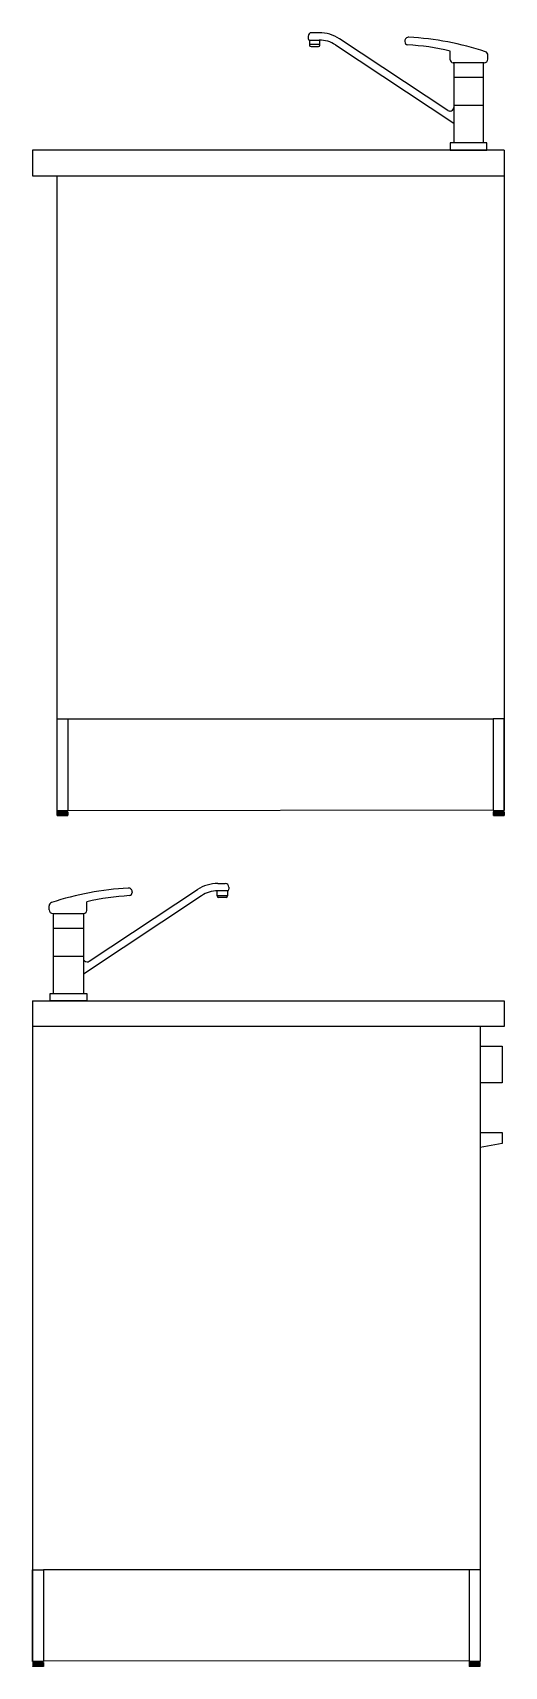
# Model space of a CAD drawing. Header units: millimetres. Extents: x 1621 to 3054, y -476 to 118.
# Drawn here: x 2162 to 2226.3, y -112.1 to 110.7 of the extents above; entities that cross this region are included whole.
import ezdxf

# ---------------------------------------------------------------- set-up
doc = ezdxf.new("R2010")
doc.units = ezdxf.units.MM
doc.layers.add('elementi incassati', color=4, linetype='Continuous')

msp = doc.modelspace()

# ---------------------------------------------------------------- linework, layer by layer
for p, q in [((2199.57, 110.19), (2199.57, 109.89)), ((2199.77, 109.69), (2201.09, 109.69)), ((2199.77, 109.69), (2199.77, 109)), ((2201.09, 110.69), (2200.07, 110.69)), ((2201.17, 109), (2201.17, 109.69)), ((2218.61, 100.09), (2203.86, 109.86)), ((2212.77, 109.57), (2212.77, 109.47)), ((2201.17, 109.06), (2199.77, 109.06)), ((2199.97, 108.8), (2200.97, 108.8)), ((2203.3, 109.03), (2219.42, 98.35)), ((2213.12, 109.04), (2213.12, 109.04)), ((2218.94, 106.99), (2218.94, 108.19)), ((2224.08, 107.09), (2224.08, 107.63)), ((2219.42, 106.59), (2219.34, 106.59)), ((2223.58, 106.59), (2219.42, 106.59)), ((2219.42, 106.59), (2219.42, 95.68)), ((2223.5, 95.68), (2223.5, 106.59)), ((2223.58, 106.59), (2223.5, 106.59)), ((2223.5, 104.6), (2219.42, 104.6)), ((2223.5, 100.78), (2219.42, 100.78)), ((2219.42, 100.5), (2219.42, 100.5)), ((2218.92, 100), (2218.9, 100)), ((2226.32, 94.69), (2162.02, 94.69)), ((2162.02, 94.69), (2162.02, 91.19)), ((2223.94, 95.68), (2218.94, 95.68)), ((2218.94, 95.68), (2218.94, 94.69)), ((2218.94, 94.69), (2223.94, 94.69)), ((2223.94, 94.69), (2223.94, 95.68)), ((2226.32, 94.69), (2226.32, 4.59)), ((2162.02, 91.19), (2226.32, 91.19)), ((2165.32, 91.19), (2165.32, 4.59)), ((2165.32, 17.09), (2166.82, 17.09)), ((2166.82, 17.09), (2166.82, 4.59)), ((2166.82, 17.09), (2224.82, 17.09)), ((2226.32, 17.09), (2224.82, 17.09)), ((2224.82, 17.09), (2224.82, 4.59)), ((2226.32, 4.59), (2226.32, 17.09)), ((2165.32, 4.59), (2166.82, 4.59)), ((2165.38, 4.59), (2166.77, 4.59)), ((2166.77, 4.62), (2224.82, 4.69)), ((2224.82, 4.59), (2226.32, 4.59)), ((2224.88, 4.59), (2226.27, 4.59)), ((2169.73, -15.95), (2184.49, -6.18)), ((2175.58, -6.47), (2175.58, -6.57)), ((2187.17, -7.04), (2187.17, -6.34)), ((2187.25, -5.34), (2188.28, -5.34)), ((2188.58, -6.34), (2187.25, -6.34)), ((2188.58, -6.34), (2188.58, -7.04)), ((2188.78, -5.84), (2188.78, -6.14)), ((2164.27, -8.94), (2164.27, -8.41)), ((2185.05, -7.01), (2168.93, -17.69)), ((2169.4, -9.04), (2169.4, -7.84)), ((2175.23, -7), (2175.23, -7)), ((2187.17, -6.98), (2188.58, -6.98)), ((2188.38, -7.24), (2187.37, -7.24)), ((2164.77, -9.44), (2168.93, -9.44)), ((2164.77, -9.44), (2164.85, -9.44)), ((2164.85, -20.35), (2164.85, -9.44)), ((2168.93, -9.44), (2168.93, -20.35)), ((2168.93, -9.44), (2169, -9.44)), ((2164.85, -11.44), (2168.93, -11.44)), ((2164.85, -15.25), (2168.93, -15.25)), ((2168.93, -15.54), (2168.93, -15.54)), ((2169.43, -16.04), (2169.45, -16.04)), ((2162.02, -21.34), (2226.32, -21.34)), ((2162.02, -21.34), (2162.02, -111.44)), ((2164.4, -21.34), (2164.4, -20.35)), ((2164.4, -20.35), (2169.4, -20.35)), ((2169.4, -21.34), (2164.4, -21.34)), ((2169.4, -20.35), (2169.4, -21.34)), ((2226.32, -21.34), (2226.32, -24.84)), ((2226.32, -24.84), (2162.02, -24.84)), ((2223.02, -24.84), (2223.02, -98.94)), ((2162.02, -98.94), (2163.52, -98.94)), ((2162.02, -111.44), (2162.02, -98.94)), ((2163.52, -98.94), (2163.52, -111.44)), ((2221.52, -98.94), (2163.52, -98.94)), ((2223.02, -98.94), (2221.52, -98.94)), ((2221.52, -98.94), (2221.52, -111.44)), ((2223.02, -98.94), (2223.02, -111.44)), ((2221.52, -111.41), (2163.52, -111.34)), ((2163.52, -111.44), (2162.02, -111.44)), ((2163.47, -111.44), (2162.08, -111.44)), ((2223.02, -111.44), (2221.52, -111.44)), ((2222.97, -111.44), (2221.58, -111.44))]:
    msp.add_line(p, q)
at = {"lineweight": 25}
for points in [[(2165.38, 4.45), (2165.38, 4.59)], [(2166.77, 4.45), (2166.77, 4.59)], [(2224.88, 4.45), (2224.88, 4.59)], [(2226.27, 4.45), (2226.27, 4.59)], [(2165.35, 4.45), (2165.35, 3.96), (2165.35, 3.96)], [(2165.35, 4.45), (2165.35, 4.45), (2165.36, 4.45), (2165.36, 4.45)], [(2165.35, 4.45), (2165.35, 4.45)], [(2165.36, 3.95), (2165.35, 3.95), (2165.35, 3.95), (2165.35, 3.95), (2165.35, 3.95), (2165.35, 3.96), (2165.35, 3.96), (2165.35, 3.96), (2165.35, 4.45)], [(2165.36, 3.96), (2165.35, 3.96), (2165.35, 3.96)], [(2165.35, 3.96), (2165.35, 3.96), (2165.35, 3.96), (2165.35, 3.95), (2165.35, 3.95), (2165.35, 3.95), (2165.36, 3.95), (2165.36, 3.95)], [(2165.36, 3.95), (2165.36, 3.95), (2165.36, 3.95), (2165.36, 3.96), (2165.36, 3.96), (2165.36, 4.45)], [(2165.37, 3.95), (2165.37, 3.95), (2165.37, 3.95), (2165.37, 3.95), (2165.37, 3.95), (2165.37, 3.96), (2165.36, 3.96), (2165.36, 3.96), (2165.36, 3.96), (2165.36, 4.45)], [(2165.36, 4.45), (2165.37, 4.45), (2165.37, 4.45), (2165.38, 4.45), (2165.38, 4.45), (2165.39, 4.45)], [(2165.38, 3.96), (2165.37, 3.96), (2165.37, 3.96), (2165.36, 3.96)], [(2165.36, 3.95), (2165.36, 3.94), (2165.36, 3.94), (2165.37, 3.94), (2165.39, 3.94), (2165.42, 3.94), (2165.45, 3.94), (2165.49, 3.94)], [(2165.36, 3.95), (2165.36, 3.95)], [(2165.36, 3.94), (2165.36, 3.94), (2165.36, 3.93), (2165.36, 3.93), (2165.36, 3.93), (2165.36, 3.93), (2165.36, 3.93), (2165.36, 3.93), (2165.37, 3.93)], [(2165.37, 3.95), (2165.38, 3.95), (2165.38, 3.95), (2165.38, 3.96), (2165.38, 3.96), (2165.38, 4.45)], [(2165.37, 3.93), (2165.37, 3.93), (2165.38, 3.93), (2165.4, 3.93), (2165.43, 3.93), (2165.46, 3.93), (2165.5, 3.93)], [(2165.4, 3.95), (2165.4, 3.95), (2165.4, 3.95), (2165.4, 3.95), (2165.39, 3.95), (2165.39, 3.96), (2165.39, 3.96), (2165.39, 3.96), (2165.39, 3.96), (2165.39, 4.45)], [(2165.39, 4.45), (2165.39, 4.45), (2165.4, 4.45), (2165.41, 4.45), (2165.42, 4.45), (2165.43, 4.45)], [(2165.41, 3.96), (2165.4, 3.96), (2165.39, 3.96), (2165.39, 3.96)], [(2165.4, 3.95), (2165.4, 3.95), (2165.4, 3.95), (2165.41, 3.95), (2165.41, 3.96), (2165.41, 3.96), (2165.41, 4.45)], [(2165.44, 3.95), (2165.43, 3.95), (2165.43, 3.95), (2165.43, 3.96), (2165.43, 3.96), (2165.43, 3.96), (2165.43, 3.96), (2165.43, 4.45)], [(2165.43, 4.45), (2165.43, 4.45), (2165.44, 4.45), (2165.45, 4.45), (2165.46, 4.45), (2165.48, 4.45)], [(2165.45, 3.96), (2165.44, 3.96), (2165.43, 3.96), (2165.43, 3.96)], [(2165.44, 3.95), (2165.44, 3.95), (2165.44, 3.95), (2165.44, 3.95), (2165.45, 3.95), (2165.45, 3.96), (2165.45, 3.96), (2165.45, 4.45)], [(2165.48, 3.95), (2165.48, 3.95), (2165.49, 3.95), (2165.49, 3.95), (2165.5, 3.95), (2165.5, 3.95), (2165.5, 3.96), (2165.5, 4.45)], [(2165.48, 3.95), (2165.48, 3.95), (2165.48, 3.95), (2165.48, 3.95), (2165.48, 3.96), (2165.48, 3.96), (2165.48, 3.96), (2165.48, 4.45)], [(2165.48, 4.45), (2165.48, 4.45), (2165.49, 4.45), (2165.5, 4.45), (2165.52, 4.45), (2165.53, 4.45)], [(2165.5, 3.96), (2165.49, 3.96), (2165.48, 3.96), (2165.48, 3.96)], [(2165.49, 3.94), (2165.53, 3.94), (2165.58, 3.94), (2165.64, 3.94), (2165.7, 3.94), (2165.76, 3.94), (2165.83, 3.94), (2165.9, 3.94), (2165.97, 3.94), (2166.04, 3.94), (2166.12, 3.94), (2166.19, 3.94), (2166.26, 3.94), (2166.33, 3.94), (2166.39, 3.94), (2166.46, 3.94), (2166.51, 3.94), (2166.57, 3.94), (2166.62, 3.94), (2166.66, 3.94), (2166.7, 3.94), (2166.73, 3.94), (2166.76, 3.94), (2166.78, 3.94), (2166.79, 3.94), (2166.79, 3.94), (2166.79, 3.95)], [(2165.5, 3.93), (2165.54, 3.93), (2165.59, 3.93), (2165.65, 3.93), (2165.72, 3.93), (2165.78, 3.93), (2165.85, 3.93), (2165.92, 3.93), (2166, 3.93), (2166.07, 3.93), (2166.14, 3.93), (2166.22, 3.93), (2166.29, 3.93), (2166.36, 3.93), (2166.43, 3.93), (2166.49, 3.93), (2166.54, 3.93), (2166.6, 3.93), (2166.64, 3.93), (2166.68, 3.93), (2166.72, 3.93), (2166.74, 3.93), (2166.76, 3.93), (2166.78, 3.93), (2166.78, 3.93)], [(2165.54, 3.95), (2165.54, 3.95), (2165.54, 3.95), (2165.54, 3.96), (2165.53, 3.96), (2165.53, 3.96), (2165.53, 3.96), (2165.53, 4.45)], [(2165.53, 4.45), (2165.54, 4.45), (2165.54, 4.45), (2165.55, 4.45), (2165.56, 4.45), (2165.58, 4.45), (2165.6, 4.45)], [(2165.56, 3.96), (2165.55, 3.96), (2165.54, 3.96), (2165.54, 3.96), (2165.53, 3.96)], [(2165.54, 3.95), (2165.55, 3.95), (2165.55, 3.95), (2165.55, 3.95), (2165.56, 3.95), (2165.56, 3.95), (2165.56, 3.96), (2165.56, 4.45)], [(2165.6, 3.95), (2165.61, 3.95), (2165.61, 3.95), (2165.62, 3.95), (2165.62, 3.95), (2165.63, 3.95), (2165.63, 3.96), (2165.63, 4.45)], [(2165.6, 3.95), (2165.6, 3.96), (2165.6, 3.96), (2165.6, 3.96), (2165.6, 4.45)], [(2165.6, 4.45), (2165.61, 4.45), (2165.61, 4.45), (2165.62, 4.45), (2165.63, 4.45), (2165.65, 4.45), (2165.68, 4.45)], [(2165.63, 3.96), (2165.62, 3.96), (2165.61, 3.96), (2165.61, 3.96), (2165.6, 3.96)], [(2165.71, 4.45), (2165.71, 3.96), (2165.71, 3.96), (2165.71, 3.95), (2165.7, 3.95), (2165.69, 3.95), (2165.68, 3.95), (2165.68, 3.95), (2165.68, 3.96), (2165.68, 4.45)], [(2165.68, 4.45), (2165.68, 4.45), (2165.69, 4.45), (2165.7, 4.45), (2165.71, 4.45), (2165.73, 4.45), (2165.76, 4.45)], [(2165.71, 3.96), (2165.7, 3.96), (2165.69, 3.96), (2165.68, 3.96), (2165.68, 3.96)], [(2165.76, 4.45), (2165.76, 4.45), (2165.77, 4.45), (2165.78, 4.45), (2165.79, 4.45), (2165.82, 4.45), (2165.84, 4.45)], [(2165.79, 4.45), (2165.79, 3.96), (2165.79, 3.96), (2165.79, 3.95), (2165.78, 3.95), (2165.77, 3.95), (2165.77, 3.95), (2165.76, 3.95), (2165.76, 3.96), (2165.76, 4.45)], [(2165.79, 3.96), (2165.78, 3.96), (2165.77, 3.96), (2165.76, 3.96), (2165.76, 3.96)], [(2165.84, 4.45), (2165.85, 4.45), (2165.86, 4.45), (2165.87, 4.45), (2165.88, 4.45), (2165.91, 4.45), (2165.93, 4.45)], [(2165.88, 4.45), (2165.88, 3.96), (2165.88, 3.96), (2165.88, 3.95), (2165.87, 3.95), (2165.86, 3.95), (2165.85, 3.95), (2165.85, 3.95), (2165.84, 3.96), (2165.84, 4.45)], [(2165.88, 3.96), (2165.87, 3.96), (2165.86, 3.96), (2165.85, 3.96), (2165.84, 3.96)], [(2165.93, 4.45), (2165.94, 4.45), (2165.95, 4.45), (2165.96, 4.45), (2165.97, 4.45), (2166, 4.45), (2166.03, 4.45)], [(2165.97, 4.45), (2165.97, 3.96), (2165.97, 3.96), (2165.97, 3.95), (2165.96, 3.95), (2165.95, 3.95), (2165.95, 3.95), (2165.94, 3.95), (2165.93, 3.96), (2165.93, 4.45)], [(2165.97, 3.96), (2165.96, 3.96), (2165.95, 3.96), (2165.94, 3.96), (2165.93, 3.96)], [(2166.03, 4.45), (2166.04, 4.45), (2166.05, 4.45), (2166.06, 4.45), (2166.07, 4.45), (2166.09, 4.45), (2166.12, 4.45)], [(2166.07, 4.45), (2166.07, 3.96), (2166.07, 3.96), (2166.06, 3.95), (2166.05, 3.95), (2166.05, 3.95), (2166.04, 3.95), (2166.03, 3.95), (2166.03, 3.96), (2166.03, 4.45)], [(2166.07, 3.96), (2166.06, 3.96), (2166.05, 3.96), (2166.04, 3.96), (2166.03, 3.96)], [(2166.12, 4.45), (2166.13, 4.45), (2166.14, 4.45), (2166.15, 4.45), (2166.16, 4.45), (2166.19, 4.45), (2166.21, 4.45)], [(2166.16, 4.45), (2166.16, 3.96), (2166.16, 3.95), (2166.15, 3.95), (2166.14, 3.95), (2166.14, 3.95), (2166.12, 3.95), (2166.12, 3.96), (2166.12, 3.96), (2166.12, 4.45)], [(2166.16, 3.96), (2166.15, 3.96), (2166.14, 3.96), (2166.13, 3.96), (2166.12, 3.96)], [(2166.21, 4.45), (2166.22, 4.45), (2166.24, 4.45), (2166.25, 4.45), (2166.25, 4.45), (2166.28, 4.45), (2166.3, 4.45)], [(2166.25, 4.45), (2166.25, 3.96), (2166.25, 3.95), (2166.24, 3.95), (2166.24, 3.95), (2166.23, 3.95), (2166.22, 3.95), (2166.22, 3.96), (2166.21, 3.96), (2166.21, 4.45)], [(2166.25, 3.96), (2166.25, 3.96), (2166.24, 3.96), (2166.22, 3.96), (2166.21, 3.96)], [(2166.31, 4.45), (2166.31, 4.45), (2166.3, 4.45)], [(2166.34, 4.45), (2166.34, 3.96), (2166.34, 3.95), (2166.33, 3.95), (2166.32, 3.95), (2166.32, 3.95), (2166.31, 3.95), (2166.31, 3.96), (2166.3, 3.96), (2166.3, 4.45)], [(2166.34, 3.96), (2166.34, 3.96), (2166.33, 3.96), (2166.32, 3.96), (2166.3, 3.96)], [(2166.31, 4.45), (2166.32, 4.45), (2166.33, 4.45), (2166.34, 4.45), (2166.34, 4.45), (2166.37, 4.45), (2166.39, 4.45)], [(2166.43, 4.45), (2166.43, 3.96), (2166.42, 3.95), (2166.42, 3.95), (2166.41, 3.95), (2166.4, 3.95), (2166.39, 3.95), (2166.39, 3.96), (2166.39, 3.96), (2166.39, 4.45)], [(2166.39, 4.45), (2166.4, 4.45), (2166.42, 4.45), (2166.42, 4.45), (2166.43, 4.45), (2166.45, 4.45), (2166.47, 4.45)], [(2166.43, 3.96), (2166.42, 3.96), (2166.42, 3.96), (2166.4, 3.96), (2166.39, 3.96)], [(2166.51, 4.45), (2166.51, 3.96), (2166.5, 3.95), (2166.5, 3.95), (2166.49, 3.95), (2166.48, 3.95), (2166.48, 3.95), (2166.47, 3.96), (2166.47, 3.96), (2166.47, 4.45)], [(2166.47, 4.45), (2166.48, 4.45), (2166.5, 4.45), (2166.5, 4.45), (2166.51, 4.45), (2166.53, 4.45), (2166.55, 4.45)], [(2166.51, 3.96), (2166.5, 3.96), (2166.5, 3.96), (2166.48, 3.96), (2166.47, 3.96)], [(2166.57, 3.95), (2166.57, 3.95), (2166.56, 3.95), (2166.56, 3.95), (2166.55, 3.95), (2166.55, 3.95), (2166.55, 3.96), (2166.55, 4.45)], [(2166.58, 4.45), (2166.58, 3.96), (2166.57, 3.96), (2166.57, 3.96), (2166.56, 3.96), (2166.55, 3.96)], [(2166.55, 4.45), (2166.56, 4.45), (2166.57, 4.45), (2166.57, 4.45), (2166.58, 4.45), (2166.6, 4.45), (2166.61, 4.45)], [(2166.57, 3.95), (2166.58, 3.95), (2166.58, 3.96), (2166.58, 3.96), (2166.58, 3.96)], [(2166.63, 3.95), (2166.63, 3.95), (2166.63, 3.95), (2166.62, 3.95), (2166.62, 3.95), (2166.61, 3.95), (2166.61, 3.96), (2166.61, 4.45)], [(2166.64, 4.45), (2166.64, 3.96), (2166.64, 3.96), (2166.63, 3.96), (2166.62, 3.96), (2166.61, 3.96)], [(2166.61, 4.45), (2166.62, 4.45), (2166.63, 4.45), (2166.64, 4.45), (2166.64, 4.45), (2166.66, 4.45), (2166.67, 4.45)], [(2166.63, 3.95), (2166.63, 3.95), (2166.64, 3.95), (2166.64, 3.96), (2166.64, 3.96), (2166.64, 3.96), (2166.64, 3.96)], [(2166.69, 3.95), (2166.68, 3.95), (2166.68, 3.95), (2166.68, 3.95), (2166.67, 3.95), (2166.67, 3.96), (2166.67, 3.96), (2166.67, 4.45)], [(2166.69, 4.45), (2166.69, 3.96), (2166.69, 3.96), (2166.68, 3.96), (2166.67, 3.96)], [(2166.67, 4.45), (2166.68, 4.45), (2166.69, 4.45), (2166.69, 4.45), (2166.71, 4.45), (2166.72, 4.45)], [(2166.69, 3.95), (2166.69, 3.95), (2166.69, 3.95), (2166.69, 3.95), (2166.69, 3.96), (2166.69, 3.96), (2166.69, 3.96)], [(2166.73, 3.95), (2166.73, 3.95), (2166.72, 3.95), (2166.72, 3.95), (2166.72, 3.96), (2166.72, 3.96), (2166.72, 4.45)], [(2166.74, 4.45), (2166.74, 3.96), (2166.73, 3.96), (2166.73, 3.96), (2166.72, 3.96)], [(2166.72, 4.45), (2166.73, 4.45), (2166.73, 4.45), (2166.74, 4.45), (2166.75, 4.45), (2166.75, 4.45)], [(2166.73, 3.95), (2166.73, 3.95), (2166.73, 3.95), (2166.73, 3.95), (2166.74, 3.95), (2166.74, 3.96), (2166.74, 3.96), (2166.74, 3.96)], [(2166.76, 3.95), (2166.76, 3.95), (2166.75, 3.95), (2166.75, 3.96), (2166.75, 3.96), (2166.75, 4.45)], [(2166.77, 4.45), (2166.77, 3.96), (2166.77, 3.96), (2166.76, 3.96), (2166.75, 3.96)], [(2166.75, 4.45), (2166.76, 4.45), (2166.77, 4.45), (2166.77, 4.45), (2166.77, 4.45), (2166.78, 4.45)], [(2166.76, 3.95), (2166.76, 3.95), (2166.76, 3.95), (2166.76, 3.95), (2166.77, 3.95), (2166.77, 3.96), (2166.77, 3.96), (2166.77, 3.96), (2166.77, 3.96)], [(2166.78, 3.95), (2166.78, 3.95), (2166.78, 3.95), (2166.78, 3.96), (2166.78, 3.96), (2166.78, 4.45)], [(2166.79, 4.45), (2166.79, 3.96), (2166.79, 3.96), (2166.78, 3.96), (2166.78, 3.96)], [(2166.79, 4.45), (2166.79, 4.45), (2166.78, 4.45), (2166.78, 4.45)], [(2166.78, 3.95), (2166.78, 3.95), (2166.79, 3.95), (2166.79, 3.95), (2166.79, 3.95), (2166.79, 3.96), (2166.79, 3.96), (2166.79, 3.96), (2166.79, 3.96)], [(2166.78, 3.93), (2166.78, 3.93), (2166.79, 3.93), (2166.79, 3.93), (2166.79, 3.93), (2166.79, 3.93), (2166.79, 3.93), (2166.79, 3.94), (2166.79, 3.94)], [(2166.8, 4.45), (2166.8, 3.96), (2166.8, 3.96), (2166.79, 3.96)], [(2166.8, 4.45), (2166.8, 4.45), (2166.79, 4.45)], [(2166.79, 3.96), (2166.79, 3.95), (2166.79, 3.95)], [(2166.79, 3.95), (2166.79, 3.95), (2166.79, 3.95), (2166.79, 3.95), (2166.8, 3.95), (2166.8, 3.96), (2166.8, 3.96), (2166.8, 3.96), (2166.8, 3.96)], [(2166.79, 3.95), (2166.79, 3.95)], [(2224.85, 4.45), (2224.85, 3.96), (2224.85, 3.96)], [(2224.85, 4.45), (2224.85, 4.45), (2224.86, 4.45), (2224.86, 4.45)], [(2224.85, 4.45), (2224.85, 4.45)], [(2224.86, 3.95), (2224.85, 3.95), (2224.85, 3.95), (2224.85, 3.95), (2224.85, 3.95), (2224.85, 3.96), (2224.85, 3.96), (2224.85, 3.96), (2224.85, 4.45)], [(2224.86, 3.96), (2224.85, 3.96), (2224.85, 3.96)], [(2224.85, 3.96), (2224.85, 3.96), (2224.85, 3.96), (2224.85, 3.95), (2224.85, 3.95), (2224.85, 3.95), (2224.86, 3.95), (2224.86, 3.95)], [(2224.86, 3.95), (2224.86, 3.95), (2224.86, 3.95), (2224.86, 3.96), (2224.86, 3.96), (2224.86, 4.45)], [(2224.87, 3.95), (2224.87, 3.95), (2224.87, 3.95), (2224.87, 3.95), (2224.87, 3.95), (2224.87, 3.96), (2224.86, 3.96), (2224.86, 3.96), (2224.86, 3.96), (2224.86, 4.45)], [(2224.86, 4.45), (2224.87, 4.45), (2224.87, 4.45), (2224.88, 4.45), (2224.88, 4.45), (2224.89, 4.45)], [(2224.88, 3.96), (2224.87, 3.96), (2224.87, 3.96), (2224.86, 3.96)], [(2224.86, 3.95), (2224.86, 3.94), (2224.86, 3.94), (2224.87, 3.94), (2224.89, 3.94), (2224.92, 3.94), (2224.95, 3.94), (2224.99, 3.94)], [(2224.86, 3.95), (2224.86, 3.95)], [(2224.86, 3.94), (2224.86, 3.94), (2224.86, 3.93), (2224.86, 3.93), (2224.86, 3.93), (2224.86, 3.93), (2224.86, 3.93), (2224.86, 3.93), (2224.87, 3.93)], [(2224.87, 3.95), (2224.88, 3.95), (2224.88, 3.95), (2224.88, 3.96), (2224.88, 3.96), (2224.88, 4.45)], [(2224.87, 3.93), (2224.87, 3.93), (2224.88, 3.93), (2224.9, 3.93), (2224.93, 3.93), (2224.96, 3.93), (2225, 3.93)], [(2224.9, 3.95), (2224.9, 3.95), (2224.9, 3.95), (2224.9, 3.95), (2224.89, 3.95), (2224.89, 3.96), (2224.89, 3.96), (2224.89, 3.96), (2224.89, 3.96), (2224.89, 4.45)], [(2224.89, 4.45), (2224.89, 4.45), (2224.9, 4.45), (2224.91, 4.45), (2224.92, 4.45), (2224.93, 4.45)], [(2224.91, 3.96), (2224.9, 3.96), (2224.89, 3.96), (2224.89, 3.96)], [(2224.9, 3.95), (2224.9, 3.95), (2224.9, 3.95), (2224.91, 3.95), (2224.91, 3.96), (2224.91, 3.96), (2224.91, 4.45)], [(2224.94, 3.95), (2224.93, 3.95), (2224.93, 3.95), (2224.93, 3.96), (2224.93, 3.96), (2224.93, 3.96), (2224.93, 3.96), (2224.93, 4.45)], [(2224.93, 4.45), (2224.93, 4.45), (2224.94, 4.45), (2224.95, 4.45), (2224.96, 4.45), (2224.98, 4.45)], [(2224.95, 3.96), (2224.94, 3.96), (2224.93, 3.96), (2224.93, 3.96)], [(2224.94, 3.95), (2224.94, 3.95), (2224.94, 3.95), (2224.94, 3.95), (2224.95, 3.95), (2224.95, 3.96), (2224.95, 3.96), (2224.95, 4.45)], [(2224.98, 3.95), (2224.98, 3.95), (2224.99, 3.95), (2224.99, 3.95), (2225, 3.95), (2225, 3.95), (2225, 3.96), (2225, 4.45)], [(2224.98, 3.95), (2224.98, 3.95), (2224.98, 3.95), (2224.98, 3.95), (2224.98, 3.96), (2224.98, 3.96), (2224.98, 3.96), (2224.98, 4.45)], [(2224.98, 4.45), (2224.98, 4.45), (2224.99, 4.45), (2225, 4.45), (2225.02, 4.45), (2225.03, 4.45)], [(2225, 3.96), (2224.99, 3.96), (2224.98, 3.96), (2224.98, 3.96)], [(2224.99, 3.94), (2225.03, 3.94), (2225.08, 3.94), (2225.14, 3.94), (2225.2, 3.94), (2225.26, 3.94), (2225.33, 3.94), (2225.4, 3.94), (2225.47, 3.94), (2225.54, 3.94), (2225.62, 3.94), (2225.69, 3.94), (2225.76, 3.94), (2225.83, 3.94), (2225.89, 3.94), (2225.96, 3.94), (2226.01, 3.94), (2226.07, 3.94), (2226.12, 3.94), (2226.16, 3.94), (2226.2, 3.94), (2226.23, 3.94), (2226.26, 3.94), (2226.28, 3.94), (2226.29, 3.94), (2226.29, 3.94), (2226.29, 3.95)], [(2225, 3.93), (2225.04, 3.93), (2225.09, 3.93), (2225.15, 3.93), (2225.22, 3.93), (2225.28, 3.93), (2225.35, 3.93), (2225.42, 3.93), (2225.5, 3.93), (2225.57, 3.93), (2225.64, 3.93), (2225.72, 3.93), (2225.79, 3.93), (2225.86, 3.93), (2225.93, 3.93), (2225.99, 3.93), (2226.04, 3.93), (2226.1, 3.93), (2226.14, 3.93), (2226.18, 3.93), (2226.22, 3.93), (2226.24, 3.93), (2226.26, 3.93), (2226.28, 3.93), (2226.28, 3.93)], [(2225.04, 3.95), (2225.04, 3.95), (2225.04, 3.95), (2225.04, 3.96), (2225.03, 3.96), (2225.03, 3.96), (2225.03, 3.96), (2225.03, 4.45)], [(2225.03, 4.45), (2225.04, 4.45), (2225.04, 4.45), (2225.05, 4.45), (2225.06, 4.45), (2225.08, 4.45), (2225.1, 4.45)], [(2225.06, 3.96), (2225.05, 3.96), (2225.04, 3.96), (2225.04, 3.96), (2225.03, 3.96)], [(2225.04, 3.95), (2225.05, 3.95), (2225.05, 3.95), (2225.05, 3.95), (2225.06, 3.95), (2225.06, 3.95), (2225.06, 3.96), (2225.06, 4.45)], [(2225.1, 3.95), (2225.11, 3.95), (2225.11, 3.95), (2225.12, 3.95), (2225.12, 3.95), (2225.13, 3.95), (2225.13, 3.96), (2225.13, 4.45)], [(2225.1, 3.95), (2225.1, 3.96), (2225.1, 3.96), (2225.1, 3.96), (2225.1, 4.45)], [(2225.1, 4.45), (2225.11, 4.45), (2225.11, 4.45), (2225.12, 4.45), (2225.13, 4.45), (2225.15, 4.45), (2225.18, 4.45)], [(2225.13, 3.96), (2225.12, 3.96), (2225.11, 3.96), (2225.11, 3.96), (2225.1, 3.96)], [(2225.21, 4.45), (2225.21, 3.96), (2225.21, 3.96), (2225.21, 3.95), (2225.2, 3.95), (2225.19, 3.95), (2225.18, 3.95), (2225.18, 3.95), (2225.18, 3.96), (2225.18, 4.45)], [(2225.18, 4.45), (2225.18, 4.45), (2225.19, 4.45), (2225.2, 4.45), (2225.21, 4.45), (2225.23, 4.45), (2225.26, 4.45)], [(2225.21, 3.96), (2225.2, 3.96), (2225.19, 3.96), (2225.18, 3.96), (2225.18, 3.96)], [(2225.26, 4.45), (2225.26, 4.45), (2225.27, 4.45), (2225.28, 4.45), (2225.29, 4.45), (2225.32, 4.45), (2225.34, 4.45)], [(2225.29, 4.45), (2225.29, 3.96), (2225.29, 3.96), (2225.29, 3.95), (2225.28, 3.95), (2225.27, 3.95), (2225.27, 3.95), (2225.26, 3.95), (2225.26, 3.96), (2225.26, 4.45)], [(2225.29, 3.96), (2225.28, 3.96), (2225.27, 3.96), (2225.26, 3.96), (2225.26, 3.96)], [(2225.34, 4.45), (2225.35, 4.45), (2225.36, 4.45), (2225.37, 4.45), (2225.38, 4.45), (2225.41, 4.45), (2225.43, 4.45)], [(2225.38, 4.45), (2225.38, 3.96), (2225.38, 3.96), (2225.38, 3.95), (2225.37, 3.95), (2225.36, 3.95), (2225.35, 3.95), (2225.35, 3.95), (2225.34, 3.96), (2225.34, 4.45)], [(2225.38, 3.96), (2225.37, 3.96), (2225.36, 3.96), (2225.35, 3.96), (2225.34, 3.96)], [(2225.43, 4.45), (2225.44, 4.45), (2225.45, 4.45), (2225.46, 4.45), (2225.47, 4.45), (2225.5, 4.45), (2225.53, 4.45)], [(2225.47, 4.45), (2225.47, 3.96), (2225.47, 3.96), (2225.47, 3.95), (2225.46, 3.95), (2225.45, 3.95), (2225.45, 3.95), (2225.44, 3.95), (2225.43, 3.96), (2225.43, 4.45)], [(2225.47, 3.96), (2225.46, 3.96), (2225.45, 3.96), (2225.44, 3.96), (2225.43, 3.96)], [(2225.53, 4.45), (2225.54, 4.45), (2225.55, 4.45), (2225.56, 4.45), (2225.57, 4.45), (2225.59, 4.45), (2225.62, 4.45)], [(2225.57, 4.45), (2225.57, 3.96), (2225.57, 3.96), (2225.56, 3.95), (2225.55, 3.95), (2225.55, 3.95), (2225.54, 3.95), (2225.53, 3.95), (2225.53, 3.96), (2225.53, 4.45)], [(2225.57, 3.96), (2225.56, 3.96), (2225.55, 3.96), (2225.54, 3.96), (2225.53, 3.96)], [(2225.62, 4.45), (2225.63, 4.45), (2225.64, 4.45), (2225.65, 4.45), (2225.66, 4.45), (2225.69, 4.45), (2225.71, 4.45)], [(2225.66, 4.45), (2225.66, 3.96), (2225.66, 3.95), (2225.65, 3.95), (2225.64, 3.95), (2225.64, 3.95), (2225.62, 3.95), (2225.62, 3.96), (2225.62, 3.96), (2225.62, 4.45)], [(2225.66, 3.96), (2225.65, 3.96), (2225.64, 3.96), (2225.63, 3.96), (2225.62, 3.96)], [(2225.71, 4.45), (2225.72, 4.45), (2225.74, 4.45), (2225.75, 4.45), (2225.75, 4.45), (2225.78, 4.45), (2225.8, 4.45)], [(2225.75, 4.45), (2225.75, 3.96), (2225.75, 3.95), (2225.74, 3.95), (2225.74, 3.95), (2225.73, 3.95), (2225.72, 3.95), (2225.72, 3.96), (2225.71, 3.96), (2225.71, 4.45)], [(2225.75, 3.96), (2225.75, 3.96), (2225.74, 3.96), (2225.72, 3.96), (2225.71, 3.96)], [(2225.81, 4.45), (2225.81, 4.45), (2225.8, 4.45)], [(2225.84, 4.45), (2225.84, 3.96), (2225.84, 3.95), (2225.83, 3.95), (2225.82, 3.95), (2225.82, 3.95), (2225.81, 3.95), (2225.81, 3.96), (2225.8, 3.96), (2225.8, 4.45)], [(2225.84, 3.96), (2225.84, 3.96), (2225.83, 3.96), (2225.82, 3.96), (2225.8, 3.96)], [(2225.81, 4.45), (2225.82, 4.45), (2225.83, 4.45), (2225.84, 4.45), (2225.84, 4.45), (2225.87, 4.45), (2225.89, 4.45)], [(2225.93, 4.45), (2225.93, 3.96), (2225.92, 3.95), (2225.92, 3.95), (2225.91, 3.95), (2225.9, 3.95), (2225.89, 3.95), (2225.89, 3.96), (2225.89, 3.96), (2225.89, 4.45)], [(2225.89, 4.45), (2225.9, 4.45), (2225.92, 4.45), (2225.92, 4.45), (2225.93, 4.45), (2225.95, 4.45), (2225.97, 4.45)], [(2225.93, 3.96), (2225.92, 3.96), (2225.92, 3.96), (2225.9, 3.96), (2225.89, 3.96)], [(2226.01, 4.45), (2226.01, 3.96), (2226, 3.95), (2226, 3.95), (2225.99, 3.95), (2225.98, 3.95), (2225.98, 3.95), (2225.97, 3.96), (2225.97, 3.96), (2225.97, 4.45)], [(2225.97, 4.45), (2225.98, 4.45), (2226, 4.45), (2226, 4.45), (2226.01, 4.45), (2226.03, 4.45), (2226.05, 4.45)], [(2226.01, 3.96), (2226, 3.96), (2226, 3.96), (2225.98, 3.96), (2225.97, 3.96)], [(2226.07, 3.95), (2226.07, 3.95), (2226.06, 3.95), (2226.06, 3.95), (2226.05, 3.95), (2226.05, 3.95), (2226.05, 3.96), (2226.05, 4.45)], [(2226.08, 4.45), (2226.08, 3.96), (2226.07, 3.96), (2226.07, 3.96), (2226.06, 3.96), (2226.05, 3.96)], [(2226.05, 4.45), (2226.06, 4.45), (2226.07, 4.45), (2226.07, 4.45), (2226.08, 4.45), (2226.1, 4.45), (2226.11, 4.45)], [(2226.07, 3.95), (2226.08, 3.95), (2226.08, 3.96), (2226.08, 3.96), (2226.08, 3.96)], [(2226.13, 3.95), (2226.13, 3.95), (2226.13, 3.95), (2226.12, 3.95), (2226.12, 3.95), (2226.11, 3.95), (2226.11, 3.96), (2226.11, 4.45)], [(2226.14, 4.45), (2226.14, 3.96), (2226.14, 3.96), (2226.13, 3.96), (2226.12, 3.96), (2226.11, 3.96)], [(2226.11, 4.45), (2226.12, 4.45), (2226.13, 4.45), (2226.14, 4.45), (2226.14, 4.45), (2226.16, 4.45), (2226.17, 4.45)], [(2226.13, 3.95), (2226.13, 3.95), (2226.14, 3.95), (2226.14, 3.96), (2226.14, 3.96), (2226.14, 3.96), (2226.14, 3.96)], [(2226.19, 3.95), (2226.18, 3.95), (2226.18, 3.95), (2226.18, 3.95), (2226.17, 3.95), (2226.17, 3.96), (2226.17, 3.96), (2226.17, 4.45)], [(2226.19, 4.45), (2226.19, 3.96), (2226.19, 3.96), (2226.18, 3.96), (2226.17, 3.96)], [(2226.17, 4.45), (2226.18, 4.45), (2226.19, 4.45), (2226.19, 4.45), (2226.21, 4.45), (2226.22, 4.45)], [(2226.19, 3.95), (2226.19, 3.95), (2226.19, 3.95), (2226.19, 3.95), (2226.19, 3.96), (2226.19, 3.96), (2226.19, 3.96)], [(2226.23, 3.95), (2226.23, 3.95), (2226.22, 3.95), (2226.22, 3.95), (2226.22, 3.96), (2226.22, 3.96), (2226.22, 4.45)], [(2226.24, 4.45), (2226.24, 3.96), (2226.23, 3.96), (2226.23, 3.96), (2226.22, 3.96)], [(2226.22, 4.45), (2226.23, 4.45), (2226.23, 4.45), (2226.24, 4.45), (2226.25, 4.45), (2226.25, 4.45)], [(2226.23, 3.95), (2226.23, 3.95), (2226.23, 3.95), (2226.23, 3.95), (2226.24, 3.95), (2226.24, 3.96), (2226.24, 3.96), (2226.24, 3.96)], [(2226.26, 3.95), (2226.26, 3.95), (2226.25, 3.95), (2226.25, 3.96), (2226.25, 3.96), (2226.25, 4.45)], [(2226.27, 4.45), (2226.27, 3.96), (2226.27, 3.96), (2226.26, 3.96), (2226.25, 3.96)], [(2226.25, 4.45), (2226.26, 4.45), (2226.27, 4.45), (2226.27, 4.45), (2226.27, 4.45), (2226.28, 4.45)], [(2226.26, 3.95), (2226.26, 3.95), (2226.26, 3.95), (2226.26, 3.95), (2226.27, 3.95), (2226.27, 3.96), (2226.27, 3.96), (2226.27, 3.96), (2226.27, 3.96)], [(2226.28, 3.95), (2226.28, 3.95), (2226.28, 3.95), (2226.28, 3.96), (2226.28, 3.96), (2226.28, 4.45)], [(2226.29, 4.45), (2226.29, 3.96), (2226.29, 3.96), (2226.28, 3.96), (2226.28, 3.96)], [(2226.29, 4.45), (2226.29, 4.45), (2226.28, 4.45), (2226.28, 4.45)], [(2226.28, 3.95), (2226.28, 3.95), (2226.29, 3.95), (2226.29, 3.95), (2226.29, 3.95), (2226.29, 3.96), (2226.29, 3.96), (2226.29, 3.96), (2226.29, 3.96)], [(2226.28, 3.93), (2226.28, 3.93), (2226.29, 3.93), (2226.29, 3.93), (2226.29, 3.93), (2226.29, 3.93), (2226.29, 3.93), (2226.29, 3.94), (2226.29, 3.94)], [(2226.3, 4.45), (2226.3, 3.96), (2226.3, 3.96), (2226.29, 3.96)], [(2226.3, 4.45), (2226.3, 4.45), (2226.29, 4.45)], [(2226.29, 3.96), (2226.29, 3.95), (2226.29, 3.95)], [(2226.29, 3.95), (2226.29, 3.95), (2226.29, 3.95), (2226.29, 3.95), (2226.3, 3.95), (2226.3, 3.96), (2226.3, 3.96), (2226.3, 3.96), (2226.3, 3.96)], [(2226.29, 3.95), (2226.29, 3.95)], [(2162.05, -111.59), (2162.05, -112.08), (2162.05, -112.08), (2162.06, -112.08)], [(2162.05, -111.59), (2162.05, -111.59), (2162.06, -111.59)], [(2162.06, -112.09), (2162.06, -112.09), (2162.05, -112.09), (2162.05, -112.08), (2162.05, -112.08), (2162.05, -112.08), (2162.05, -112.08), (2162.05, -112.08), (2162.05, -112.08)], [(2162.06, -111.59), (2162.06, -112.08), (2162.06, -112.08), (2162.06, -112.08), (2162.07, -112.08)], [(2162.06, -111.59), (2162.06, -111.59), (2162.06, -111.59), (2162.07, -111.59)], [(2162.06, -112.08), (2162.06, -112.08), (2162.06, -112.09)], [(2162.07, -112.09), (2162.06, -112.09), (2162.06, -112.09), (2162.06, -112.09), (2162.06, -112.08), (2162.06, -112.08), (2162.06, -112.08), (2162.06, -112.08), (2162.06, -112.08)], [(2163.36, -112.1), (2163.31, -112.1), (2163.26, -112.1), (2163.21, -112.1), (2163.15, -112.1), (2163.09, -112.1), (2163.02, -112.1), (2162.95, -112.1), (2162.88, -112.1), (2162.81, -112.1), (2162.73, -112.1), (2162.66, -112.1), (2162.59, -112.1), (2162.52, -112.1), (2162.46, -112.1), (2162.39, -112.1), (2162.34, -112.1), (2162.28, -112.1), (2162.23, -112.1), (2162.18, -112.1), (2162.14, -112.1), (2162.11, -112.1), (2162.09, -112.1), (2162.07, -112.1), (2162.06, -112.1), (2162.06, -112.1), (2162.06, -112.09)], [(2162.06, -112.09), (2162.06, -112.09)], [(2162.07, -112.11), (2162.06, -112.11), (2162.06, -112.11), (2162.06, -112.1), (2162.06, -112.1), (2162.06, -112.1), (2162.06, -112.1), (2162.06, -112.1), (2162.06, -112.1)], [(2162.07, -112.09), (2162.07, -112.09), (2162.07, -112.08), (2162.07, -112.08), (2162.07, -112.08), (2162.07, -111.59)], [(2162.1, -111.59), (2162.09, -111.59), (2162.08, -111.59), (2162.08, -111.59), (2162.08, -111.59), (2162.07, -111.59)], [(2163.35, -112.11), (2163.31, -112.11), (2163.25, -112.11), (2163.19, -112.11), (2163.13, -112.11), (2163.07, -112.11), (2163, -112.11), (2162.93, -112.11), (2162.85, -112.11), (2162.78, -112.11), (2162.7, -112.11), (2162.63, -112.11), (2162.56, -112.11), (2162.49, -112.11), (2162.42, -112.11), (2162.36, -112.11), (2162.31, -112.11), (2162.25, -112.11), (2162.2, -112.11), (2162.16, -112.11), (2162.13, -112.11), (2162.1, -112.11), (2162.08, -112.11), (2162.07, -112.11), (2162.07, -112.11)], [(2162.08, -111.59), (2162.08, -111.44)], [(2162.08, -111.59), (2162.08, -112.08), (2162.08, -112.08), (2162.09, -112.08), (2162.1, -112.08)], [(2162.09, -112.09), (2162.09, -112.09), (2162.08, -112.09), (2162.08, -112.08), (2162.08, -112.08), (2162.08, -112.08), (2162.08, -112.08), (2162.08, -112.08), (2162.08, -112.08)], [(2162.09, -112.09), (2162.09, -112.09), (2162.09, -112.08), (2162.09, -112.08), (2162.1, -112.08), (2162.1, -111.59)], [(2162.13, -111.59), (2162.12, -111.59), (2162.11, -111.59), (2162.11, -111.59), (2162.1, -111.59), (2162.1, -111.59)], [(2162.11, -111.59), (2162.11, -112.08), (2162.11, -112.08), (2162.12, -112.08), (2162.13, -112.08)], [(2162.12, -112.09), (2162.12, -112.09), (2162.11, -112.09), (2162.11, -112.08), (2162.11, -112.08), (2162.11, -112.08), (2162.11, -112.08), (2162.11, -112.08)], [(2162.12, -112.09), (2162.12, -112.09), (2162.13, -112.09), (2162.13, -112.09), (2162.13, -112.08), (2162.13, -112.08), (2162.13, -111.59)], [(2162.18, -111.59), (2162.17, -111.59), (2162.16, -111.59), (2162.16, -111.59), (2162.14, -111.59), (2162.13, -111.59)], [(2162.16, -112.09), (2162.17, -112.09), (2162.17, -112.09), (2162.17, -112.09), (2162.17, -112.09), (2162.18, -112.08), (2162.18, -112.08), (2162.18, -111.59)], [(2162.16, -111.59), (2162.16, -112.08), (2162.16, -112.08), (2162.17, -112.08), (2162.18, -112.08)], [(2162.16, -112.09), (2162.16, -112.09), (2162.16, -112.08), (2162.16, -112.08), (2162.16, -112.08), (2162.16, -112.08), (2162.16, -112.08)], [(2162.23, -111.59), (2162.23, -111.59), (2162.22, -111.59), (2162.21, -111.59), (2162.21, -111.59), (2162.19, -111.59), (2162.18, -111.59)], [(2162.21, -112.09), (2162.22, -112.09), (2162.22, -112.09), (2162.23, -112.09), (2162.23, -112.09), (2162.23, -112.08), (2162.23, -112.08), (2162.23, -111.59)], [(2162.21, -111.59), (2162.21, -112.08), (2162.21, -112.08), (2162.22, -112.08), (2162.23, -112.08), (2162.23, -112.08)], [(2162.21, -112.09), (2162.21, -112.08), (2162.21, -112.08), (2162.21, -112.08), (2162.21, -112.08), (2162.21, -112.08), (2162.21, -112.08)], [(2162.3, -111.59), (2162.29, -111.59), (2162.28, -111.59), (2162.28, -111.59), (2162.27, -111.59), (2162.25, -111.59), (2162.23, -111.59)], [(2162.27, -111.59), (2162.27, -112.08), (2162.28, -112.08), (2162.28, -112.08), (2162.29, -112.08), (2162.3, -112.08)], [(2162.28, -112.08), (2162.27, -112.08), (2162.27, -112.08), (2162.27, -112.08), (2162.27, -112.08)], [(2162.28, -112.08), (2162.28, -112.09), (2162.29, -112.09), (2162.29, -112.09), (2162.29, -112.09), (2162.3, -112.08), (2162.3, -112.08), (2162.3, -111.59)], [(2162.38, -111.59), (2162.36, -111.59), (2162.35, -111.59), (2162.34, -111.59), (2162.34, -111.59), (2162.32, -111.59), (2162.3, -111.59)], [(2162.34, -111.59), (2162.34, -112.08), (2162.34, -112.08), (2162.35, -112.09), (2162.36, -112.09), (2162.37, -112.09), (2162.37, -112.08), (2162.37, -112.08), (2162.38, -112.08), (2162.38, -111.59)], [(2162.34, -112.08), (2162.34, -112.08), (2162.35, -112.08), (2162.36, -112.08), (2162.38, -112.08)], [(2162.46, -111.59), (2162.45, -111.59), (2162.43, -111.59), (2162.42, -111.59), (2162.42, -111.59), (2162.4, -111.59), (2162.38, -111.59)], [(2162.42, -111.59), (2162.42, -112.08), (2162.42, -112.08), (2162.43, -112.09), (2162.44, -112.09), (2162.45, -112.09), (2162.45, -112.08), (2162.46, -112.08), (2162.46, -112.08), (2162.46, -111.59)], [(2162.42, -112.08), (2162.42, -112.08), (2162.43, -112.08), (2162.45, -112.08), (2162.46, -112.08)], [(2162.54, -111.59), (2162.53, -111.59), (2162.52, -111.59), (2162.51, -111.59), (2162.5, -111.59), (2162.48, -111.59), (2162.46, -111.59)], [(2162.5, -111.59), (2162.5, -112.08), (2162.51, -112.08), (2162.52, -112.09), (2162.52, -112.09), (2162.53, -112.09), (2162.54, -112.08), (2162.54, -112.08), (2162.54, -112.08), (2162.54, -111.59)], [(2162.5, -112.08), (2162.51, -112.08), (2162.52, -112.08), (2162.53, -112.08), (2162.54, -112.08)], [(2162.54, -111.59), (2162.54, -111.59), (2162.54, -111.59)], [(2162.64, -111.59), (2162.62, -111.59), (2162.61, -111.59), (2162.6, -111.59), (2162.6, -111.59), (2162.57, -111.59), (2162.54, -111.59)], [(2162.6, -111.59), (2162.6, -112.08), (2162.6, -112.08), (2162.61, -112.09), (2162.61, -112.09), (2162.62, -112.09), (2162.63, -112.08), (2162.63, -112.08), (2162.64, -112.08), (2162.64, -111.59)], [(2162.6, -112.08), (2162.6, -112.08), (2162.61, -112.08), (2162.62, -112.08), (2162.64, -112.08)], [(2162.73, -111.59), (2162.72, -111.59), (2162.7, -111.59), (2162.7, -111.59), (2162.69, -111.59), (2162.66, -111.59), (2162.64, -111.59)], [(2162.69, -111.59), (2162.69, -112.08), (2162.69, -112.08), (2162.7, -112.09), (2162.7, -112.09), (2162.71, -112.09), (2162.72, -112.08), (2162.73, -112.08), (2162.73, -112.08), (2162.73, -111.59)], [(2162.69, -112.08), (2162.7, -112.08), (2162.7, -112.08), (2162.72, -112.08), (2162.73, -112.08)], [(2162.82, -111.59), (2162.81, -111.59), (2162.8, -111.59), (2162.79, -111.59), (2162.78, -111.59), (2162.75, -111.59), (2162.73, -111.59)], [(2162.78, -111.59), (2162.78, -112.08), (2162.78, -112.08), (2162.78, -112.08), (2162.79, -112.09), (2162.8, -112.09), (2162.81, -112.09), (2162.82, -112.08), (2162.82, -112.08), (2162.82, -111.59)], [(2162.78, -112.08), (2162.79, -112.08), (2162.8, -112.08), (2162.81, -112.08), (2162.82, -112.08)], [(2162.92, -111.59), (2162.91, -111.59), (2162.9, -111.59), (2162.88, -111.59), (2162.87, -111.59), (2162.85, -111.59), (2162.82, -111.59)], [(2162.87, -111.59), (2162.87, -112.08), (2162.88, -112.08), (2162.88, -112.08), (2162.89, -112.09), (2162.9, -112.09), (2162.9, -112.09), (2162.91, -112.08), (2162.92, -112.08), (2162.92, -111.59)], [(2162.87, -112.08), (2162.88, -112.08), (2162.9, -112.08), (2162.91, -112.08), (2162.92, -112.08)], [(2163.01, -111.59), (2163, -111.59), (2162.99, -111.59), (2162.98, -111.59), (2162.97, -111.59), (2162.94, -111.59), (2162.92, -111.59)], [(2162.97, -111.59), (2162.97, -112.08), (2162.97, -112.08), (2162.97, -112.08), (2162.98, -112.09), (2162.99, -112.09), (2163, -112.09), (2163, -112.08), (2163.01, -112.08), (2163.01, -111.59)], [(2162.97, -112.08), (2162.98, -112.08), (2162.99, -112.08), (2163, -112.08), (2163.01, -112.08)], [(2163.09, -111.59), (2163.09, -111.59), (2163.08, -111.59), (2163.06, -111.59), (2163.05, -111.59), (2163.03, -111.59), (2163.01, -111.59)], [(2163.05, -111.59), (2163.05, -112.08), (2163.06, -112.08), (2163.06, -112.08), (2163.07, -112.09), (2163.08, -112.09), (2163.08, -112.09), (2163.09, -112.08), (2163.09, -112.08), (2163.09, -111.59)], [(2163.05, -112.08), (2163.06, -112.08), (2163.08, -112.08), (2163.09, -112.08), (2163.09, -112.08)], [(2163.17, -111.59), (2163.17, -111.59), (2163.16, -111.59), (2163.15, -111.59), (2163.14, -111.59), (2163.11, -111.59), (2163.09, -111.59)], [(2163.14, -111.59), (2163.14, -112.08), (2163.14, -112.08), (2163.14, -112.08), (2163.15, -112.09), (2163.16, -112.09), (2163.16, -112.09), (2163.17, -112.08), (2163.17, -112.08), (2163.17, -111.59)], [(2163.14, -112.08), (2163.15, -112.08), (2163.16, -112.08), (2163.17, -112.08), (2163.17, -112.08)], [(2163.24, -111.59), (2163.24, -111.59), (2163.24, -111.59), (2163.23, -111.59), (2163.21, -111.59), (2163.19, -111.59), (2163.17, -111.59)], [(2163.21, -112.08), (2163.23, -112.08), (2163.24, -112.08), (2163.24, -112.08), (2163.24, -112.08)], [(2163.25, -112.08), (2163.24, -112.09), (2163.24, -112.09), (2163.23, -112.09), (2163.23, -112.09), (2163.22, -112.08), (2163.22, -112.08), (2163.22, -111.59)], [(2163.25, -112.08), (2163.25, -112.08), (2163.25, -112.08), (2163.25, -112.08), (2163.25, -111.59)], [(2163.31, -111.59), (2163.31, -111.59), (2163.31, -111.59), (2163.29, -111.59), (2163.29, -111.59), (2163.27, -111.59), (2163.25, -111.59)], [(2163.31, -112.09), (2163.3, -112.09), (2163.3, -112.09), (2163.29, -112.09), (2163.29, -112.09), (2163.29, -112.08), (2163.29, -112.08), (2163.29, -111.59)], [(2163.29, -112.08), (2163.29, -112.08), (2163.31, -112.08), (2163.31, -112.08), (2163.31, -112.08)], [(2163.31, -112.09), (2163.31, -112.08), (2163.31, -112.08), (2163.31, -112.08), (2163.31, -112.08), (2163.31, -112.08), (2163.31, -112.08), (2163.31, -111.59)], [(2163.37, -111.59), (2163.37, -111.59), (2163.36, -111.59), (2163.35, -111.59), (2163.33, -111.59), (2163.31, -111.59)], [(2163.37, -112.09), (2163.36, -112.09), (2163.36, -112.09), (2163.35, -112.09), (2163.35, -112.09), (2163.35, -112.08), (2163.35, -112.08), (2163.35, -111.59)], [(2163.35, -112.08), (2163.36, -112.08), (2163.37, -112.08), (2163.37, -112.08)], [(2163.48, -112.11), (2163.48, -112.11), (2163.47, -112.11), (2163.45, -112.11), (2163.42, -112.11), (2163.39, -112.11), (2163.35, -112.11)], [(2163.49, -112.09), (2163.49, -112.1), (2163.49, -112.1), (2163.48, -112.1), (2163.46, -112.1), (2163.43, -112.1), (2163.4, -112.1), (2163.36, -112.1)], [(2163.37, -112.09), (2163.37, -112.09), (2163.37, -112.08), (2163.37, -112.08), (2163.37, -112.08), (2163.37, -112.08), (2163.37, -112.08), (2163.37, -111.59)], [(2163.42, -111.59), (2163.42, -111.59), (2163.41, -111.59), (2163.4, -111.59), (2163.39, -111.59), (2163.37, -111.59)], [(2163.41, -112.09), (2163.41, -112.09), (2163.41, -112.09), (2163.4, -112.09), (2163.4, -112.09), (2163.4, -112.08), (2163.4, -112.08), (2163.4, -111.59)], [(2163.4, -112.08), (2163.41, -112.08), (2163.42, -112.08), (2163.42, -112.08)], [(2163.41, -112.09), (2163.41, -112.09), (2163.42, -112.08), (2163.42, -112.08), (2163.42, -112.08), (2163.42, -112.08), (2163.42, -112.08), (2163.42, -111.59)], [(2163.46, -111.59), (2163.46, -111.59), (2163.45, -111.59), (2163.44, -111.59), (2163.43, -111.59), (2163.42, -111.59)], [(2163.45, -112.09), (2163.45, -112.09), (2163.44, -112.09), (2163.44, -112.09), (2163.44, -112.08), (2163.44, -112.08), (2163.44, -111.59)], [(2163.44, -112.08), (2163.45, -112.08), (2163.46, -112.08), (2163.46, -112.08)], [(2163.45, -112.09), (2163.45, -112.09), (2163.45, -112.09), (2163.45, -112.08), (2163.46, -112.08), (2163.46, -112.08), (2163.46, -112.08), (2163.46, -112.08), (2163.46, -112.08), (2163.46, -111.59)], [(2163.49, -111.59), (2163.48, -111.59), (2163.48, -111.59), (2163.47, -111.59), (2163.46, -111.59), (2163.46, -111.59)], [(2163.47, -111.59), (2163.47, -111.44)], [(2163.47, -112.09), (2163.47, -112.09), (2163.47, -112.08), (2163.47, -112.08), (2163.47, -112.08), (2163.47, -111.59)], [(2163.47, -112.09), (2163.48, -112.09), (2163.48, -112.09), (2163.48, -112.08), (2163.48, -112.08), (2163.48, -112.08), (2163.48, -112.08), (2163.48, -112.08), (2163.48, -112.08), (2163.48, -111.59)], [(2163.47, -112.08), (2163.48, -112.08), (2163.48, -112.08), (2163.49, -112.08)], [(2163.49, -112.1), (2163.49, -112.1), (2163.49, -112.1), (2163.49, -112.1), (2163.49, -112.1), (2163.49, -112.1), (2163.49, -112.11), (2163.48, -112.11), (2163.48, -112.11)], [(2163.49, -112.09), (2163.49, -112.09), (2163.49, -112.08), (2163.49, -112.08), (2163.49, -112.08), (2163.49, -111.59)], [(2163.5, -111.59), (2163.49, -111.59), (2163.49, -111.59), (2163.48, -111.59)], [(2163.49, -112.09), (2163.49, -112.09), (2163.5, -112.09), (2163.5, -112.08), (2163.5, -112.08), (2163.5, -112.08), (2163.5, -112.08), (2163.5, -112.08), (2163.5, -111.59)], [(2163.49, -112.08), (2163.49, -112.08), (2163.5, -112.08)], [(2163.5, -112.08), (2163.5, -112.08), (2163.5, -112.08), (2163.5, -112.08), (2163.49, -112.08), (2163.49, -112.09), (2163.49, -112.09), (2163.49, -112.09)], [(2163.49, -112.09), (2163.49, -112.09)], [(2163.5, -111.59), (2163.5, -112.08), (2163.5, -112.08)], [(2163.5, -111.59), (2163.5, -111.59)], [(2221.55, -111.59), (2221.55, -112.08), (2221.55, -112.08), (2221.56, -112.08)], [(2221.55, -111.59), (2221.55, -111.59), (2221.56, -111.59)], [(2221.56, -112.09), (2221.56, -112.09), (2221.55, -112.09), (2221.55, -112.08), (2221.55, -112.08), (2221.55, -112.08), (2221.55, -112.08), (2221.55, -112.08), (2221.55, -112.08)], [(2221.56, -111.59), (2221.56, -112.08), (2221.56, -112.08), (2221.56, -112.08), (2221.57, -112.08)], [(2221.56, -111.59), (2221.56, -111.59), (2221.56, -111.59), (2221.57, -111.59)], [(2221.56, -112.08), (2221.56, -112.08), (2221.56, -112.09)], [(2221.57, -112.09), (2221.56, -112.09), (2221.56, -112.09), (2221.56, -112.09), (2221.56, -112.08), (2221.56, -112.08), (2221.56, -112.08), (2221.56, -112.08), (2221.56, -112.08)], [(2222.86, -112.1), (2222.81, -112.1), (2222.76, -112.1), (2222.71, -112.1), (2222.65, -112.1), (2222.59, -112.1), (2222.52, -112.1), (2222.45, -112.1), (2222.38, -112.1), (2222.31, -112.1), (2222.23, -112.1), (2222.16, -112.1), (2222.09, -112.1), (2222.02, -112.1), (2221.96, -112.1), (2221.89, -112.1), (2221.84, -112.1), (2221.78, -112.1), (2221.73, -112.1), (2221.68, -112.1), (2221.64, -112.1), (2221.61, -112.1), (2221.59, -112.1), (2221.57, -112.1), (2221.56, -112.1), (2221.56, -112.1), (2221.56, -112.09)], [(2221.56, -112.09), (2221.56, -112.09)], [(2221.57, -112.11), (2221.56, -112.11), (2221.56, -112.11), (2221.56, -112.1), (2221.56, -112.1), (2221.56, -112.1), (2221.56, -112.1), (2221.56, -112.1), (2221.56, -112.1)], [(2221.57, -112.09), (2221.57, -112.09), (2221.57, -112.08), (2221.57, -112.08), (2221.57, -112.08), (2221.57, -111.59)], [(2221.6, -111.59), (2221.59, -111.59), (2221.58, -111.59), (2221.58, -111.59), (2221.58, -111.59), (2221.57, -111.59)], [(2222.85, -112.11), (2222.81, -112.11), (2222.75, -112.11), (2222.69, -112.11), (2222.63, -112.11), (2222.57, -112.11), (2222.5, -112.11), (2222.43, -112.11), (2222.35, -112.11), (2222.28, -112.11), (2222.2, -112.11), (2222.13, -112.11), (2222.06, -112.11), (2221.99, -112.11), (2221.92, -112.11), (2221.86, -112.11), (2221.81, -112.11), (2221.75, -112.11), (2221.7, -112.11), (2221.66, -112.11), (2221.63, -112.11), (2221.6, -112.11), (2221.58, -112.11), (2221.57, -112.11), (2221.57, -112.11)], [(2221.58, -111.59), (2221.58, -111.44)], [(2221.58, -111.59), (2221.58, -112.08), (2221.58, -112.08), (2221.59, -112.08), (2221.6, -112.08)], [(2221.59, -112.09), (2221.59, -112.09), (2221.58, -112.09), (2221.58, -112.08), (2221.58, -112.08), (2221.58, -112.08), (2221.58, -112.08), (2221.58, -112.08), (2221.58, -112.08)], [(2221.59, -112.09), (2221.59, -112.09), (2221.59, -112.08), (2221.59, -112.08), (2221.6, -112.08), (2221.6, -111.59)], [(2221.63, -111.59), (2221.62, -111.59), (2221.61, -111.59), (2221.61, -111.59), (2221.6, -111.59), (2221.6, -111.59)], [(2221.61, -111.59), (2221.61, -112.08), (2221.61, -112.08), (2221.62, -112.08), (2221.63, -112.08)], [(2221.62, -112.09), (2221.62, -112.09), (2221.61, -112.09), (2221.61, -112.08), (2221.61, -112.08), (2221.61, -112.08), (2221.61, -112.08), (2221.61, -112.08)], [(2221.62, -112.09), (2221.62, -112.09), (2221.63, -112.09), (2221.63, -112.09), (2221.63, -112.08), (2221.63, -112.08), (2221.63, -111.59)], [(2221.68, -111.59), (2221.67, -111.59), (2221.66, -111.59), (2221.66, -111.59), (2221.64, -111.59), (2221.63, -111.59)], [(2221.66, -112.09), (2221.67, -112.09), (2221.67, -112.09), (2221.67, -112.09), (2221.67, -112.09), (2221.68, -112.08), (2221.68, -112.08), (2221.68, -111.59)], [(2221.66, -111.59), (2221.66, -112.08), (2221.66, -112.08), (2221.67, -112.08), (2221.68, -112.08)], [(2221.66, -112.09), (2221.66, -112.09), (2221.66, -112.08), (2221.66, -112.08), (2221.66, -112.08), (2221.66, -112.08), (2221.66, -112.08)], [(2221.73, -111.59), (2221.73, -111.59), (2221.72, -111.59), (2221.71, -111.59), (2221.71, -111.59), (2221.69, -111.59), (2221.68, -111.59)], [(2221.71, -112.09), (2221.72, -112.09), (2221.72, -112.09), (2221.73, -112.09), (2221.73, -112.09), (2221.73, -112.08), (2221.73, -112.08), (2221.73, -111.59)], [(2221.71, -111.59), (2221.71, -112.08), (2221.71, -112.08), (2221.72, -112.08), (2221.73, -112.08), (2221.73, -112.08)], [(2221.71, -112.09), (2221.71, -112.08), (2221.71, -112.08), (2221.71, -112.08), (2221.71, -112.08), (2221.71, -112.08), (2221.71, -112.08)], [(2221.8, -111.59), (2221.79, -111.59), (2221.78, -111.59), (2221.78, -111.59), (2221.77, -111.59), (2221.75, -111.59), (2221.73, -111.59)], [(2221.77, -111.59), (2221.77, -112.08), (2221.78, -112.08), (2221.78, -112.08), (2221.79, -112.08), (2221.8, -112.08)], [(2221.78, -112.08), (2221.77, -112.08), (2221.77, -112.08), (2221.77, -112.08), (2221.77, -112.08)], [(2221.78, -112.08), (2221.78, -112.09), (2221.79, -112.09), (2221.79, -112.09), (2221.79, -112.09), (2221.8, -112.08), (2221.8, -112.08), (2221.8, -111.59)], [(2221.88, -111.59), (2221.86, -111.59), (2221.85, -111.59), (2221.84, -111.59), (2221.84, -111.59), (2221.82, -111.59), (2221.8, -111.59)], [(2221.84, -111.59), (2221.84, -112.08), (2221.84, -112.08), (2221.85, -112.09), (2221.86, -112.09), (2221.87, -112.09), (2221.87, -112.08), (2221.87, -112.08), (2221.88, -112.08), (2221.88, -111.59)], [(2221.84, -112.08), (2221.84, -112.08), (2221.85, -112.08), (2221.86, -112.08), (2221.88, -112.08)], [(2221.96, -111.59), (2221.95, -111.59), (2221.93, -111.59), (2221.92, -111.59), (2221.92, -111.59), (2221.9, -111.59), (2221.88, -111.59)], [(2221.92, -111.59), (2221.92, -112.08), (2221.92, -112.08), (2221.93, -112.09), (2221.94, -112.09), (2221.95, -112.09), (2221.95, -112.08), (2221.96, -112.08), (2221.96, -112.08), (2221.96, -111.59)], [(2221.92, -112.08), (2221.92, -112.08), (2221.93, -112.08), (2221.95, -112.08), (2221.96, -112.08)], [(2222.04, -111.59), (2222.03, -111.59), (2222.02, -111.59), (2222.01, -111.59), (2222, -111.59), (2221.98, -111.59), (2221.96, -111.59)], [(2222, -111.59), (2222, -112.08), (2222.01, -112.08), (2222.02, -112.09), (2222.02, -112.09), (2222.03, -112.09), (2222.04, -112.08), (2222.04, -112.08), (2222.04, -112.08), (2222.04, -111.59)], [(2222, -112.08), (2222.01, -112.08), (2222.02, -112.08), (2222.03, -112.08), (2222.04, -112.08)], [(2222.04, -111.59), (2222.04, -111.59), (2222.04, -111.59)], [(2222.14, -111.59), (2222.12, -111.59), (2222.11, -111.59), (2222.1, -111.59), (2222.1, -111.59), (2222.07, -111.59), (2222.04, -111.59)], [(2222.1, -111.59), (2222.1, -112.08), (2222.1, -112.08), (2222.11, -112.09), (2222.11, -112.09), (2222.12, -112.09), (2222.13, -112.08), (2222.13, -112.08), (2222.14, -112.08), (2222.14, -111.59)], [(2222.1, -112.08), (2222.1, -112.08), (2222.11, -112.08), (2222.12, -112.08), (2222.14, -112.08)], [(2222.23, -111.59), (2222.22, -111.59), (2222.2, -111.59), (2222.2, -111.59), (2222.19, -111.59), (2222.16, -111.59), (2222.14, -111.59)], [(2222.19, -111.59), (2222.19, -112.08), (2222.19, -112.08), (2222.2, -112.09), (2222.2, -112.09), (2222.21, -112.09), (2222.22, -112.08), (2222.23, -112.08), (2222.23, -112.08), (2222.23, -111.59)], [(2222.19, -112.08), (2222.2, -112.08), (2222.2, -112.08), (2222.22, -112.08), (2222.23, -112.08)], [(2222.32, -111.59), (2222.31, -111.59), (2222.3, -111.59), (2222.29, -111.59), (2222.28, -111.59), (2222.25, -111.59), (2222.23, -111.59)], [(2222.28, -111.59), (2222.28, -112.08), (2222.28, -112.08), (2222.28, -112.08), (2222.29, -112.09), (2222.3, -112.09), (2222.31, -112.09), (2222.32, -112.08), (2222.32, -112.08), (2222.32, -111.59)], [(2222.28, -112.08), (2222.29, -112.08), (2222.3, -112.08), (2222.31, -112.08), (2222.32, -112.08)], [(2222.42, -111.59), (2222.41, -111.59), (2222.4, -111.59), (2222.38, -111.59), (2222.37, -111.59), (2222.35, -111.59), (2222.32, -111.59)], [(2222.37, -111.59), (2222.37, -112.08), (2222.38, -112.08), (2222.38, -112.08), (2222.39, -112.09), (2222.4, -112.09), (2222.4, -112.09), (2222.41, -112.08), (2222.42, -112.08), (2222.42, -111.59)], [(2222.37, -112.08), (2222.38, -112.08), (2222.4, -112.08), (2222.41, -112.08), (2222.42, -112.08)], [(2222.51, -111.59), (2222.5, -111.59), (2222.49, -111.59), (2222.48, -111.59), (2222.47, -111.59), (2222.44, -111.59), (2222.42, -111.59)], [(2222.47, -111.59), (2222.47, -112.08), (2222.47, -112.08), (2222.47, -112.08), (2222.48, -112.09), (2222.49, -112.09), (2222.5, -112.09), (2222.5, -112.08), (2222.51, -112.08), (2222.51, -111.59)], [(2222.47, -112.08), (2222.48, -112.08), (2222.49, -112.08), (2222.5, -112.08), (2222.51, -112.08)], [(2222.59, -111.59), (2222.59, -111.59), (2222.58, -111.59), (2222.56, -111.59), (2222.55, -111.59), (2222.53, -111.59), (2222.51, -111.59)], [(2222.55, -111.59), (2222.55, -112.08), (2222.56, -112.08), (2222.56, -112.08), (2222.57, -112.09), (2222.58, -112.09), (2222.58, -112.09), (2222.59, -112.08), (2222.59, -112.08), (2222.59, -111.59)], [(2222.55, -112.08), (2222.56, -112.08), (2222.58, -112.08), (2222.59, -112.08), (2222.59, -112.08)], [(2222.67, -111.59), (2222.67, -111.59), (2222.66, -111.59), (2222.65, -111.59), (2222.64, -111.59), (2222.61, -111.59), (2222.59, -111.59)], [(2222.64, -111.59), (2222.64, -112.08), (2222.64, -112.08), (2222.64, -112.08), (2222.65, -112.09), (2222.66, -112.09), (2222.66, -112.09), (2222.67, -112.08), (2222.67, -112.08), (2222.67, -111.59)], [(2222.64, -112.08), (2222.65, -112.08), (2222.66, -112.08), (2222.67, -112.08), (2222.67, -112.08)], [(2222.74, -111.59), (2222.74, -111.59), (2222.74, -111.59), (2222.73, -111.59), (2222.71, -111.59), (2222.69, -111.59), (2222.67, -111.59)], [(2222.71, -112.08), (2222.73, -112.08), (2222.74, -112.08), (2222.74, -112.08), (2222.74, -112.08)], [(2222.75, -112.08), (2222.74, -112.09), (2222.74, -112.09), (2222.73, -112.09), (2222.73, -112.09), (2222.72, -112.08), (2222.72, -112.08), (2222.72, -111.59)], [(2222.75, -112.08), (2222.75, -112.08), (2222.75, -112.08), (2222.75, -112.08), (2222.75, -111.59)], [(2222.81, -111.59), (2222.81, -111.59), (2222.81, -111.59), (2222.79, -111.59), (2222.79, -111.59), (2222.77, -111.59), (2222.75, -111.59)], [(2222.81, -112.09), (2222.8, -112.09), (2222.8, -112.09), (2222.79, -112.09), (2222.79, -112.09), (2222.79, -112.08), (2222.79, -112.08), (2222.79, -111.59)], [(2222.79, -112.08), (2222.79, -112.08), (2222.81, -112.08), (2222.81, -112.08), (2222.81, -112.08)], [(2222.81, -112.09), (2222.81, -112.08), (2222.81, -112.08), (2222.81, -112.08), (2222.81, -112.08), (2222.81, -112.08), (2222.81, -112.08), (2222.81, -111.59)], [(2222.87, -111.59), (2222.87, -111.59), (2222.86, -111.59), (2222.85, -111.59), (2222.83, -111.59), (2222.81, -111.59)], [(2222.87, -112.09), (2222.86, -112.09), (2222.86, -112.09), (2222.85, -112.09), (2222.85, -112.09), (2222.85, -112.08), (2222.85, -112.08), (2222.85, -111.59)], [(2222.85, -112.08), (2222.86, -112.08), (2222.87, -112.08), (2222.87, -112.08)], [(2222.98, -112.11), (2222.98, -112.11), (2222.97, -112.11), (2222.95, -112.11), (2222.92, -112.11), (2222.89, -112.11), (2222.85, -112.11)], [(2222.99, -112.09), (2222.99, -112.1), (2222.99, -112.1), (2222.98, -112.1), (2222.96, -112.1), (2222.93, -112.1), (2222.9, -112.1), (2222.86, -112.1)], [(2222.87, -112.09), (2222.87, -112.09), (2222.87, -112.08), (2222.87, -112.08), (2222.87, -112.08), (2222.87, -112.08), (2222.87, -112.08), (2222.87, -111.59)], [(2222.92, -111.59), (2222.92, -111.59), (2222.91, -111.59), (2222.9, -111.59), (2222.89, -111.59), (2222.87, -111.59)], [(2222.91, -112.09), (2222.91, -112.09), (2222.91, -112.09), (2222.9, -112.09), (2222.9, -112.09), (2222.9, -112.08), (2222.9, -112.08), (2222.9, -111.59)], [(2222.9, -112.08), (2222.91, -112.08), (2222.92, -112.08), (2222.92, -112.08)], [(2222.91, -112.09), (2222.91, -112.09), (2222.92, -112.08), (2222.92, -112.08), (2222.92, -112.08), (2222.92, -112.08), (2222.92, -112.08), (2222.92, -111.59)], [(2222.96, -111.59), (2222.96, -111.59), (2222.95, -111.59), (2222.94, -111.59), (2222.93, -111.59), (2222.92, -111.59)], [(2222.95, -112.09), (2222.95, -112.09), (2222.94, -112.09), (2222.94, -112.09), (2222.94, -112.08), (2222.94, -112.08), (2222.94, -111.59)], [(2222.94, -112.08), (2222.95, -112.08), (2222.96, -112.08), (2222.96, -112.08)], [(2222.95, -112.09), (2222.95, -112.09), (2222.95, -112.09), (2222.95, -112.08), (2222.96, -112.08), (2222.96, -112.08), (2222.96, -112.08), (2222.96, -112.08), (2222.96, -112.08), (2222.96, -111.59)], [(2222.99, -111.59), (2222.98, -111.59), (2222.98, -111.59), (2222.97, -111.59), (2222.96, -111.59), (2222.96, -111.59)], [(2222.97, -111.59), (2222.97, -111.44)], [(2222.97, -112.09), (2222.97, -112.09), (2222.97, -112.08), (2222.97, -112.08), (2222.97, -112.08), (2222.97, -111.59)], [(2222.97, -112.09), (2222.98, -112.09), (2222.98, -112.09), (2222.98, -112.08), (2222.98, -112.08), (2222.98, -112.08), (2222.98, -112.08), (2222.98, -112.08), (2222.98, -112.08), (2222.98, -111.59)], [(2222.97, -112.08), (2222.98, -112.08), (2222.98, -112.08), (2222.99, -112.08)], [(2222.99, -112.1), (2222.99, -112.1), (2222.99, -112.1), (2222.99, -112.1), (2222.99, -112.1), (2222.99, -112.1), (2222.99, -112.11), (2222.98, -112.11), (2222.98, -112.11)], [(2222.99, -112.09), (2222.99, -112.09), (2222.99, -112.08), (2222.99, -112.08), (2222.99, -112.08), (2222.99, -111.59)], [(2223, -111.59), (2222.99, -111.59), (2222.99, -111.59), (2222.98, -111.59)], [(2222.99, -112.09), (2222.99, -112.09), (2223, -112.09), (2223, -112.08), (2223, -112.08), (2223, -112.08), (2223, -112.08), (2223, -112.08), (2223, -111.59)], [(2222.99, -112.08), (2222.99, -112.08), (2223, -112.08)], [(2223, -112.08), (2223, -112.08), (2223, -112.08), (2223, -112.08), (2222.99, -112.08), (2222.99, -112.09), (2222.99, -112.09), (2222.99, -112.09)], [(2222.99, -112.09), (2222.99, -112.09)], [(2223, -111.59), (2223, -112.08), (2223, -112.08)], [(2223, -111.59), (2223, -111.59)]]:
    msp.add_lwpolyline(points, dxfattribs=at)
for centre, radius, start, end in [((2200.07, 110.19), 0.5, 90, 180), ((2199.77, 109.89), 0.2, 180, 270), ((2201.09, 105.69), 5, 56.4799, 90), ((2201.09, 105.69), 4, 56.4799, 90), ((2213.27, 109.57), 0.5, 86.0431, 180), ((2213.17, 109.44), 0.403, 175.4228, 262.9655), ((2211.11, 69.7), 40.43, 71.7606, 86.8844), ((2199.97, 109), 0.2, 180, 270), ((2200.97, 109), 0.2, 270, 0), ((2211.21, 75.26), 33.83, 76.7786, 86.7557), ((2219.34, 106.99), 0.4, 180, 270), ((2223.58, 107.09), 0.5, 270, 0), ((2223.58, 107.63), 0.5, 0, 68.6201), ((2218.92, 100.5), 0.5, 270, 0), ((2218.9, 100.5), 0.5, 235.12, 270), ((2177.24, -46.34), 40.43, 93.1156, 108.2394), ((2175.08, -6.47), 0.5, 0, 93.9569), ((2175.18, -6.6), 0.403, 277.0345, 4.5772), ((2187.25, -10.34), 5, 90, 123.5201), ((2187.25, -10.34), 4, 90, 123.5201), ((2188.28, -5.84), 0.5, 0, 90), ((2188.58, -6.14), 0.2, 270, 0), ((2164.77, -8.41), 0.5, 111.3799, 180), ((2177.14, -40.78), 33.83, 93.2443, 103.2214), ((2187.37, -7.04), 0.2, 180, 270), ((2188.38, -7.04), 0.2, 270, 0), ((2164.77, -8.94), 0.5, 180, 270), ((2169, -9.04), 0.4, 270, 0), ((2169.43, -15.54), 0.5, 180, 270), ((2169.45, -15.54), 0.5, 270, 304.88)]:
    msp.add_arc(centre, radius, start, end)
at = {"layer": 'elementi incassati'}
for p, q in [((2223.02, -27.54), (2226.02, -27.54)), ((2226.02, -27.54), (2226.02, -32.55)), ((2226.02, -32.55), (2223.02, -32.55)), ((2223.02, -39.29), (2223.02, -41.35)), ((2223.02, -39.29), (2226.02, -39.29)), ((2226.02, -39.29), (2226.02, -40.79)), ((2226.02, -40.79), (2223.02, -41.35))]:
    msp.add_line(p, q, dxfattribs=at)

doc.saveas('drawing.dxf')
